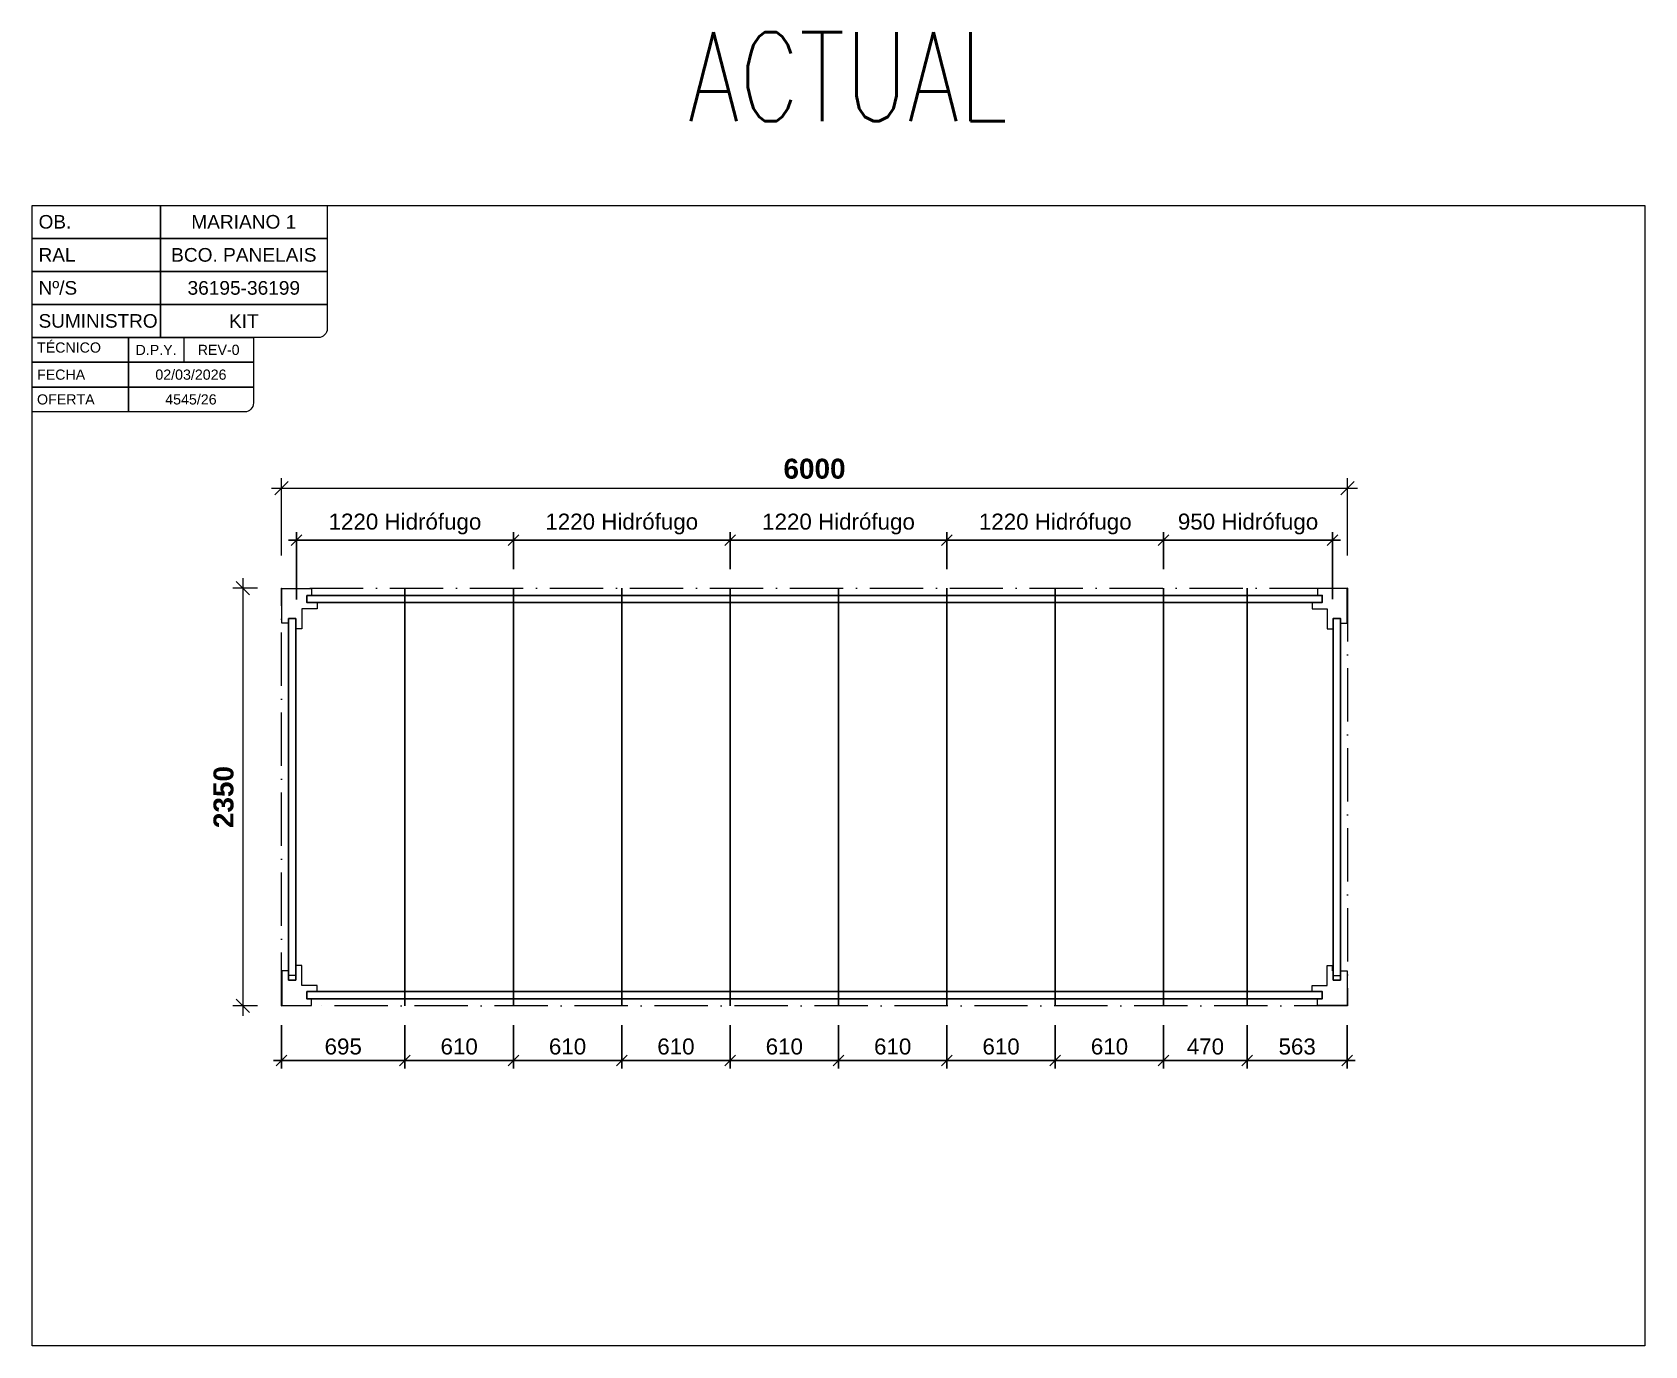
# Model space of a CAD drawing. Header units: millimetres. Extents: x 367645 to 474957, y -134457 to -104992.
# Drawn here: x 405549 to 414624, y -113155 to -105763 of the extents above; entities that cross this region are included whole.
import ezdxf

# ---------------------------------------------------------------- set-up
doc = ezdxf.new("R2010")
doc.units = ezdxf.units.MM
doc.header["$LTSCALE"] = 25
doc.header["$PDMODE"] = 35
doc.header["$PDSIZE"] = 5
doc.linetypes.add('ACAD_ISO10W100', pattern=[18, 12, -3, 0, -3])
for name, color, linetype in [('CARRIL', 3, 'Continuous'), ('Ejes', 4, 'Continuous'), ('Estructura LF', 8, 'Continuous'), ('TEXTO', 2, 'Continuous')]:
    doc.layers.add(name, color=color, linetype=linetype)
for name, color, linetype, lineweight in [('Cotas', 1, 'Continuous', 13), ('PL-LIM-CASETA', 8, 'ACAD_ISO10W100', 9), ('PL-PILARES', 2, 'Continuous', 18)]:
    doc.layers.add(name, color=color, linetype=linetype, lineweight=lineweight)
doc.styles.add('ARIAL', font='arial.ttf')
doc.styles.add('ROMANS', font='romans.shx', dxfattribs={"width": 0.75})
doc.styles.get("Standard").update_dxf_attribs({"font": 'arial.ttf'})
doc.dimstyles.new('PMP-T-60', dxfattribs={"dimscale": 60, "dimtxt": 1.8, "dimasz": 1, "dimexe": 0.75, "dimexo": 1.8, "dimgap": 0.54, "dimtad": 1, "dimdec": 0, "dimzin": 0, "dimdsep": 46, "dimtxsty": 'ROMANS', "dimblk1": 'OBLIQUE', "dimblk2": 'OBLIQUE', "dimsah": 1, "dimcen": 1, "dimdle": 0.75, "dimadec": 0, "dimazin": 0, "dimtfac": 1, "dimtdec": 0, "dimtofl": 0, "dimtmove": 0, "dimatfit": 3, "dimldrblk": 'OBLIQUE', "dimfxl": 1, "dimtolj": 1, "dimtzin": 0, "dimarcsym": 0})

msp = doc.modelspace()

# ---------------------------------------------------------------- texts
at = {"style": 'ARIAL'}
for s, insert, char_height, attachment_point in [('TÉCNICO', (405575.442, -107509.021), 57.2845, 1), ('D.P.Y.', (406245.504, -107551.137), 57.2845, 5), ('REV-0', (406597.624, -107551.137), 57.2845, 5), ('FECHA', (405575.442, -107661.488), 57.2845, 1), ('\\pxqc;02/03/2026', (406441.626, -107690.571), 57.28447, 5)]:
    msp.add_mtext_dynamic_manual_height_columns(s, width=1584.83966, gutter_width=400, heights=[0], dxfattribs=dict(at, insert=insert, char_height=char_height, attachment_point=attachment_point))
at = {"color": 4, "style": 'ARIAL'}
for s, insert, char_height, attachment_point in [('OFERTA', (405575.442, -107800.922), 57.2845, 1), ('\\pxqc;4545/26', (406441.626, -107830.006), 57.28447, 5)]:
    msp.add_mtext_dynamic_manual_height_columns(s, width=1584.83966, gutter_width=400, heights=[0], dxfattribs=dict(at, insert=insert, char_height=char_height, attachment_point=attachment_point))
at = {"layer": 'CARRIL', "insert": (409238.678, -105763.338), "char_height": 500, "width": 5579.14778, "attachment_point": 1, "style": 'ROMANS'}
msp.add_mtext('ACTUAL', dxfattribs=at)
at = {"layer": 'Cotas', "insert": (409951.392, -108220.267), "char_height": 112.5, "attachment_point": 5, "style": 'ARIAL'}
msp.add_mtext('\\A1;{\\fArial|b1|i0|c0|p34;6000}', dxfattribs=at)
at = {"layer": 'Cotas', "insert": (406625.673, -110067.561), "char_height": 112.5, "attachment_point": 5, "rotation": 90, "style": 'ARIAL'}
msp.add_mtext('\\A1;{\\fArial|b1|i0|c0|p34;2350}', dxfattribs=at)
at = {"layer": 'TEXTO'}
for s, width, insert, char_height, attachment_point in [('OB.', 1584.83966, (405584.377, -106791.948), 76.3793, 1), ('MARIANO 1', 2782.4442, (406739.289, -106830.726), 76.9241, 5), ('RAL', 1584.83966, (405584.377, -106977.861), 76.3793, 1), ('\\pxqc;BCO. PANELAIS', 2782.4442, (406739.289, -107016.639), 76.92412, 5), ('Nº/S ', 1584.83966, (405584.377, -107163.773), 76.3793, 1), ('{\\C6;36195-36199}', 2782.4442, (406739.289, -107202.551), 76.92412, 5), ('SUMINISTRO', 1584.83966, (405584.377, -107349.685), 76.3793, 1)]:
    msp.add_mtext_dynamic_manual_height_columns(s, width=width, gutter_width=400, heights=[0], dxfattribs=dict(at, insert=insert, char_height=char_height, attachment_point=attachment_point))
at = {"layer": 'TEXTO', "color": 240, "true_color": 0xed1f24, "insert": (406739.289, -107388.463), "char_height": 76.9241, "attachment_point": 5}
msp.add_mtext_dynamic_manual_height_columns('\\pxqc;KIT', width=2782.4442, gutter_width=400, heights=[0], dxfattribs=at)

# ---------------------------------------------------------------- blocks, each defined once
blk = doc.blocks.new('_OBLIQUE')
at = {"color": 0, "linetype": 'ByBlock'}
blk.add_line((-0.5, -0.5), (0.5, 0.5), dxfattribs=at)
blk = doc.blocks.new('PILAR Y REMATE')
at = {"lineweight": 0}
blk.add_wipeout([(-140, 78), (-198, 78), (-198, 113), (-113, 113), (-113, 226), (-78, 226), (-78, 168), (-38, 168), (-38, 195), (0, 195), (0, 0), (-167, 0), (-167, 38), (-140, 38)], dxfattribs=at)
at = {"layer": 'PL-PILARES'}
blk.add_line((2, -2), (0, -2), dxfattribs=at)
blk.add_lwpolyline([(-140, 78), (-198, 78), (-198, 113), (-113, 113), (-113, 226), (-78, 226), (-78, 168), (-38, 168), (-38, 195), (0, 195), (0, 0), (-167, 0), (-167, 38), (-140, 38)], close=True, dxfattribs=at)
blk = doc.blocks.new('*D287')
at = {"layer": 'Cotas', "color": 0, "lineweight": -2, "transparency": 16777216}
for p, q in [((408301.4, -108622.3), (406991.4, -108622.3)), ((407036.4, -108955.4), (407036.4, -108577.3)), ((408256.4, -108784.6), (408256.4, -108577.3))]:
    blk.add_line(p, q, dxfattribs=at)
at = {"layer": 'Defpoints', "color": 0, "transparency": 16777216}
for p in [(407036.4, -108622.3), (408256.4, -108892.6), (407036.4, -109063.4)]:
    blk.add_point(p, dxfattribs=at)
at = {"layer": 'Cotas', "color": 0, "lineweight": -2, "transparency": 16777216, "xscale": 60, "yscale": 60, "zscale": 60, "rotation": 180}
blk.add_blockref('_OBLIQUE', (407036.4, -108622.3), dxfattribs=at)
at = {"layer": 'Cotas', "color": 0, "lineweight": -2, "transparency": 16777216, "xscale": 60, "yscale": 60, "zscale": 60}
blk.add_blockref('_OBLIQUE', (408256.4, -108622.3), dxfattribs=at)
at = {"layer": 'Cotas', "color": 0, "transparency": 16777216, "insert": (407646.4, -108530.9), "char_height": 90, "attachment_point": 5, "style": 'ARIAL'}
blk.add_mtext('\\A1;1220 Hidrófugo', dxfattribs=at)
blk = doc.blocks.new('*D288')
at = {"layer": 'Cotas', "color": 0, "lineweight": -2, "transparency": 16777216}
for p, q in [((407646.4, -111350.6), (407646.4, -111595.3)), ((408256.4, -111350.6), (408256.4, -111595.3)), ((408301.4, -111550.3), (407601.4, -111550.3))]:
    blk.add_line(p, q, dxfattribs=at)
at = {"layer": 'Defpoints', "color": 0, "transparency": 16777216}
for p in [(407646.4, -111242.6), (408256.4, -111242.6), (407646.4, -111550.3)]:
    blk.add_point(p, dxfattribs=at)
at = {"layer": 'Cotas', "color": 0, "lineweight": -2, "transparency": 16777216, "xscale": 60, "yscale": 60, "zscale": 60, "rotation": 180}
blk.add_blockref('_OBLIQUE', (407646.4, -111550.3), dxfattribs=at)
at = {"layer": 'Cotas', "color": 0, "lineweight": -2, "transparency": 16777216, "xscale": 60, "yscale": 60, "zscale": 60}
blk.add_blockref('_OBLIQUE', (408256.4, -111550.3), dxfattribs=at)
at = {"layer": 'Cotas', "color": 0, "transparency": 16777216, "insert": (407951.4, -111471.9), "char_height": 90, "attachment_point": 5, "style": 'ARIAL'}
blk.add_mtext('\\A1;610', dxfattribs=at)
blk = doc.blocks.new('*D289')
at = {"layer": 'Cotas', "color": 0, "lineweight": -2, "transparency": 16777216}
for p, q in [((406951.4, -111350.6), (406951.4, -111595.3)), ((407646.4, -111350.6), (407646.4, -111595.3)), ((407691.4, -111550.3), (406906.4, -111550.3))]:
    blk.add_line(p, q, dxfattribs=at)
at = {"layer": 'Defpoints', "color": 0, "transparency": 16777216}
for p in [(406951.4, -111242.6), (407646.4, -111242.6), (406951.4, -111550.3)]:
    blk.add_point(p, dxfattribs=at)
at = {"layer": 'Cotas', "color": 0, "lineweight": -2, "transparency": 16777216, "xscale": 60, "yscale": 60, "zscale": 60, "rotation": 180}
blk.add_blockref('_OBLIQUE', (406951.4, -111550.3), dxfattribs=at)
at = {"layer": 'Cotas', "color": 0, "lineweight": -2, "transparency": 16777216, "xscale": 60, "yscale": 60, "zscale": 60}
blk.add_blockref('_OBLIQUE', (407646.4, -111550.3), dxfattribs=at)
at = {"layer": 'Cotas', "color": 0, "transparency": 16777216, "insert": (407298.9, -111471.9), "char_height": 90, "attachment_point": 5, "style": 'ARIAL'}
blk.add_mtext('\\A1;695', dxfattribs=at)
blk = doc.blocks.new('*D290')
at = {"layer": 'Cotas', "color": 0, "lineweight": -2, "transparency": 16777216}
for p, q in [((409521.4, -108622.3), (408211.4, -108622.3)), ((408256.4, -108784.6), (408256.4, -108577.3)), ((409476.4, -108784.6), (409476.4, -108577.3))]:
    blk.add_line(p, q, dxfattribs=at)
at = {"layer": 'Defpoints', "color": 0, "transparency": 16777216}
for p in [(408256.4, -108622.3), (408256.4, -108892.6), (409476.4, -108892.6)]:
    blk.add_point(p, dxfattribs=at)
at = {"layer": 'Cotas', "color": 0, "lineweight": -2, "transparency": 16777216, "xscale": 60, "yscale": 60, "zscale": 60, "rotation": 180}
blk.add_blockref('_OBLIQUE', (408256.4, -108622.3), dxfattribs=at)
at = {"layer": 'Cotas', "color": 0, "lineweight": -2, "transparency": 16777216, "xscale": 60, "yscale": 60, "zscale": 60}
blk.add_blockref('_OBLIQUE', (409476.4, -108622.3), dxfattribs=at)
at = {"layer": 'Cotas', "color": 0, "transparency": 16777216, "insert": (408866.4, -108530.9), "char_height": 90, "attachment_point": 5, "style": 'ARIAL'}
blk.add_mtext('\\A1;1220 Hidrófugo', dxfattribs=at)
blk = doc.blocks.new('*D291')
at = {"layer": 'Cotas', "color": 0, "lineweight": -2, "transparency": 16777216}
for p, q in [((408866.4, -111350.6), (408866.4, -111595.3)), ((409476.4, -111350.6), (409476.4, -111595.3)), ((409521.4, -111550.3), (408821.4, -111550.3))]:
    blk.add_line(p, q, dxfattribs=at)
at = {"layer": 'Defpoints', "color": 0, "transparency": 16777216}
for p in [(408866.4, -111242.6), (409476.4, -111242.6), (408866.4, -111550.3)]:
    blk.add_point(p, dxfattribs=at)
at = {"layer": 'Cotas', "color": 0, "lineweight": -2, "transparency": 16777216, "xscale": 60, "yscale": 60, "zscale": 60, "rotation": 180}
blk.add_blockref('_OBLIQUE', (408866.4, -111550.3), dxfattribs=at)
at = {"layer": 'Cotas', "color": 0, "lineweight": -2, "transparency": 16777216, "xscale": 60, "yscale": 60, "zscale": 60}
blk.add_blockref('_OBLIQUE', (409476.4, -111550.3), dxfattribs=at)
at = {"layer": 'Cotas', "color": 0, "transparency": 16777216, "insert": (409171.4, -111471.9), "char_height": 90, "attachment_point": 5, "style": 'ARIAL'}
blk.add_mtext('\\A1;610', dxfattribs=at)
blk = doc.blocks.new('*D292')
at = {"layer": 'Cotas', "color": 0, "lineweight": -2, "transparency": 16777216}
for p, q in [((410741.4, -108622.3), (409431.4, -108622.3)), ((409476.4, -108784.6), (409476.4, -108577.3)), ((410696.4, -108784.6), (410696.4, -108577.3))]:
    blk.add_line(p, q, dxfattribs=at)
at = {"layer": 'Defpoints', "color": 0, "transparency": 16777216}
for p in [(409476.4, -108622.3), (409476.4, -108892.6), (410696.4, -108892.6)]:
    blk.add_point(p, dxfattribs=at)
at = {"layer": 'Cotas', "color": 0, "lineweight": -2, "transparency": 16777216, "xscale": 60, "yscale": 60, "zscale": 60, "rotation": 180}
blk.add_blockref('_OBLIQUE', (409476.4, -108622.3), dxfattribs=at)
at = {"layer": 'Cotas', "color": 0, "lineweight": -2, "transparency": 16777216, "xscale": 60, "yscale": 60, "zscale": 60}
blk.add_blockref('_OBLIQUE', (410696.4, -108622.3), dxfattribs=at)
at = {"layer": 'Cotas', "color": 0, "transparency": 16777216, "insert": (410086.4, -108530.9), "char_height": 90, "attachment_point": 5, "style": 'ARIAL'}
blk.add_mtext('\\A1;1220 Hidrófugo', dxfattribs=at)
blk = doc.blocks.new('*D293')
at = {"layer": 'Cotas', "color": 0, "lineweight": -2, "transparency": 16777216}
for p, q in [((410086.4, -111350.6), (410086.4, -111595.3)), ((410696.4, -111350.6), (410696.4, -111595.3)), ((410741.4, -111550.3), (410041.4, -111550.3))]:
    blk.add_line(p, q, dxfattribs=at)
at = {"layer": 'Defpoints', "color": 0, "transparency": 16777216}
for p in [(410086.4, -111242.6), (410696.4, -111242.6), (410086.4, -111550.3)]:
    blk.add_point(p, dxfattribs=at)
at = {"layer": 'Cotas', "color": 0, "lineweight": -2, "transparency": 16777216, "xscale": 60, "yscale": 60, "zscale": 60, "rotation": 180}
blk.add_blockref('_OBLIQUE', (410086.4, -111550.3), dxfattribs=at)
at = {"layer": 'Cotas', "color": 0, "lineweight": -2, "transparency": 16777216, "xscale": 60, "yscale": 60, "zscale": 60}
blk.add_blockref('_OBLIQUE', (410696.4, -111550.3), dxfattribs=at)
at = {"layer": 'Cotas', "color": 0, "transparency": 16777216, "insert": (410391.4, -111471.9), "char_height": 90, "attachment_point": 5, "style": 'ARIAL'}
blk.add_mtext('\\A1;610', dxfattribs=at)
blk = doc.blocks.new('*D294')
at = {"layer": 'Cotas', "color": 0, "lineweight": -2, "transparency": 16777216}
for p, q in [((411961.4, -108622.3), (410651.4, -108622.3)), ((410696.4, -108784.6), (410696.4, -108577.3)), ((411916.4, -108784.6), (411916.4, -108577.3))]:
    blk.add_line(p, q, dxfattribs=at)
at = {"layer": 'Defpoints', "color": 0, "transparency": 16777216}
for p in [(410696.4, -108622.3), (410696.4, -108892.6), (411916.4, -108892.6)]:
    blk.add_point(p, dxfattribs=at)
at = {"layer": 'Cotas', "color": 0, "lineweight": -2, "transparency": 16777216, "xscale": 60, "yscale": 60, "zscale": 60, "rotation": 180}
blk.add_blockref('_OBLIQUE', (410696.4, -108622.3), dxfattribs=at)
at = {"layer": 'Cotas', "color": 0, "lineweight": -2, "transparency": 16777216, "xscale": 60, "yscale": 60, "zscale": 60}
blk.add_blockref('_OBLIQUE', (411916.4, -108622.3), dxfattribs=at)
at = {"layer": 'Cotas', "color": 0, "transparency": 16777216, "insert": (411306.4, -108530.9), "char_height": 90, "attachment_point": 5, "style": 'ARIAL'}
blk.add_mtext('\\A1;1220 Hidrófugo', dxfattribs=at)
blk = doc.blocks.new('*D295')
at = {"layer": 'Cotas', "color": 0, "lineweight": -2, "transparency": 16777216}
for p, q in [((411306.4, -111350.6), (411306.4, -111595.3)), ((411916.4, -111350.6), (411916.4, -111595.3)), ((411961.4, -111550.3), (411261.4, -111550.3))]:
    blk.add_line(p, q, dxfattribs=at)
at = {"layer": 'Defpoints', "color": 0, "transparency": 16777216}
for p in [(411306.4, -111242.6), (411916.4, -111242.6), (411306.4, -111550.3)]:
    blk.add_point(p, dxfattribs=at)
at = {"layer": 'Cotas', "color": 0, "lineweight": -2, "transparency": 16777216, "xscale": 60, "yscale": 60, "zscale": 60, "rotation": 180}
blk.add_blockref('_OBLIQUE', (411306.4, -111550.3), dxfattribs=at)
at = {"layer": 'Cotas', "color": 0, "lineweight": -2, "transparency": 16777216, "xscale": 60, "yscale": 60, "zscale": 60}
blk.add_blockref('_OBLIQUE', (411916.4, -111550.3), dxfattribs=at)
at = {"layer": 'Cotas', "color": 0, "transparency": 16777216, "insert": (411611.4, -111471.9), "char_height": 90, "attachment_point": 5, "style": 'ARIAL'}
blk.add_mtext('\\A1;610', dxfattribs=at)
blk = doc.blocks.new('*D296')
at = {"layer": 'Cotas', "color": 0, "lineweight": -2, "transparency": 16777216}
for p, q in [((408256.4, -111350.6), (408256.4, -111595.3)), ((408866.4, -111350.6), (408866.4, -111595.3)), ((408911.4, -111550.3), (408211.4, -111550.3))]:
    blk.add_line(p, q, dxfattribs=at)
at = {"layer": 'Defpoints', "color": 0, "transparency": 16777216}
for p in [(408256.4, -111242.6), (408866.4, -111242.6), (408256.4, -111550.3)]:
    blk.add_point(p, dxfattribs=at)
at = {"layer": 'Cotas', "color": 0, "lineweight": -2, "transparency": 16777216, "xscale": 60, "yscale": 60, "zscale": 60, "rotation": 180}
blk.add_blockref('_OBLIQUE', (408256.4, -111550.3), dxfattribs=at)
at = {"layer": 'Cotas', "color": 0, "lineweight": -2, "transparency": 16777216, "xscale": 60, "yscale": 60, "zscale": 60}
blk.add_blockref('_OBLIQUE', (408866.4, -111550.3), dxfattribs=at)
at = {"layer": 'Cotas', "color": 0, "transparency": 16777216, "insert": (408561.4, -111471.9), "char_height": 90, "attachment_point": 5, "style": 'ARIAL'}
blk.add_mtext('\\A1;610', dxfattribs=at)
blk = doc.blocks.new('*D297')
at = {"layer": 'Cotas', "color": 0, "lineweight": -2, "transparency": 16777216}
for p, q in [((409476.4, -111350.6), (409476.4, -111595.3)), ((410086.4, -111350.6), (410086.4, -111595.3)), ((410131.4, -111550.3), (409431.4, -111550.3))]:
    blk.add_line(p, q, dxfattribs=at)
at = {"layer": 'Defpoints', "color": 0, "transparency": 16777216}
for p in [(409476.4, -111242.6), (410086.4, -111242.6), (409476.4, -111550.3)]:
    blk.add_point(p, dxfattribs=at)
at = {"layer": 'Cotas', "color": 0, "lineweight": -2, "transparency": 16777216, "xscale": 60, "yscale": 60, "zscale": 60, "rotation": 180}
blk.add_blockref('_OBLIQUE', (409476.4, -111550.3), dxfattribs=at)
at = {"layer": 'Cotas', "color": 0, "lineweight": -2, "transparency": 16777216, "xscale": 60, "yscale": 60, "zscale": 60}
blk.add_blockref('_OBLIQUE', (410086.4, -111550.3), dxfattribs=at)
at = {"layer": 'Cotas', "color": 0, "transparency": 16777216, "insert": (409781.4, -111471.9), "char_height": 90, "attachment_point": 5, "style": 'ARIAL'}
blk.add_mtext('\\A1;610', dxfattribs=at)
blk = doc.blocks.new('*D298')
at = {"layer": 'Cotas', "color": 0, "lineweight": -2, "transparency": 16777216}
for p, q in [((410696.4, -111350.6), (410696.4, -111595.3)), ((411306.4, -111350.6), (411306.4, -111595.3)), ((411351.4, -111550.3), (410651.4, -111550.3))]:
    blk.add_line(p, q, dxfattribs=at)
at = {"layer": 'Defpoints', "color": 0, "transparency": 16777216}
for p in [(410696.4, -111242.6), (411306.4, -111242.6), (410696.4, -111550.3)]:
    blk.add_point(p, dxfattribs=at)
at = {"layer": 'Cotas', "color": 0, "lineweight": -2, "transparency": 16777216, "xscale": 60, "yscale": 60, "zscale": 60, "rotation": 180}
blk.add_blockref('_OBLIQUE', (410696.4, -111550.3), dxfattribs=at)
at = {"layer": 'Cotas', "color": 0, "lineweight": -2, "transparency": 16777216, "xscale": 60, "yscale": 60, "zscale": 60}
blk.add_blockref('_OBLIQUE', (411306.4, -111550.3), dxfattribs=at)
at = {"layer": 'Cotas', "color": 0, "transparency": 16777216, "insert": (411001.4, -111471.9), "char_height": 90, "attachment_point": 5, "style": 'ARIAL'}
blk.add_mtext('\\A1;610', dxfattribs=at)
blk = doc.blocks.new('*D299')
at = {"layer": 'Cotas', "color": 0, "lineweight": -2, "transparency": 16777216}
for p, q in [((411871.4, -108622.3), (412911.4, -108622.3)), ((411916.4, -108784.6), (411916.4, -108577.3)), ((412866.4, -108954.6), (412866.4, -108577.3))]:
    blk.add_line(p, q, dxfattribs=at)
at = {"layer": 'Defpoints', "color": 0, "transparency": 16777216}
for p in [(412866.4, -108622.3), (411916.4, -108892.6), (412866.4, -109062.6)]:
    blk.add_point(p, dxfattribs=at)
at = {"layer": 'Cotas', "color": 0, "lineweight": -2, "transparency": 16777216, "xscale": 60, "yscale": 60, "zscale": 60, "rotation": 180}
blk.add_blockref('_OBLIQUE', (411916.4, -108622.3), dxfattribs=at)
at = {"layer": 'Cotas', "color": 0, "lineweight": -2, "transparency": 16777216, "xscale": 60, "yscale": 60, "zscale": 60}
blk.add_blockref('_OBLIQUE', (412866.4, -108622.3), dxfattribs=at)
at = {"layer": 'Cotas', "color": 0, "transparency": 16777216, "insert": (412391.4, -108530.9), "char_height": 90, "attachment_point": 5, "style": 'ARIAL'}
blk.add_mtext('\\A1;950 Hidrófugo', dxfattribs=at)
blk = doc.blocks.new('*D300')
at = {"layer": 'Cotas', "color": 0, "lineweight": -2, "transparency": 16777216}
for p, q in [((412386.4, -111350.6), (412386.4, -111595.3)), ((412949.4, -111350.6), (412949.4, -111595.3)), ((412994.4, -111550.3), (412341.4, -111550.3))]:
    blk.add_line(p, q, dxfattribs=at)
at = {"layer": 'Defpoints', "color": 0, "transparency": 16777216}
for p in [(412386.4, -111242.6), (412949.4, -111242.6), (412386.4, -111550.3)]:
    blk.add_point(p, dxfattribs=at)
at = {"layer": 'Cotas', "color": 0, "lineweight": -2, "transparency": 16777216, "xscale": 60, "yscale": 60, "zscale": 60, "rotation": 180}
blk.add_blockref('_OBLIQUE', (412386.4, -111550.3), dxfattribs=at)
at = {"layer": 'Cotas', "color": 0, "lineweight": -2, "transparency": 16777216, "xscale": 60, "yscale": 60, "zscale": 60}
blk.add_blockref('_OBLIQUE', (412949.4, -111550.3), dxfattribs=at)
at = {"layer": 'Cotas', "color": 0, "transparency": 16777216, "insert": (412667.9, -111471.9), "char_height": 90, "attachment_point": 5, "style": 'ARIAL'}
blk.add_mtext('\\A1;563', dxfattribs=at)
blk = doc.blocks.new('*D301')
at = {"layer": 'Cotas', "color": 0, "lineweight": -2, "transparency": 16777216}
for p, q in [((411916.4, -111350.6), (411916.4, -111595.3)), ((412386.4, -111350.6), (412386.4, -111595.3)), ((412431.4, -111550.3), (411871.4, -111550.3))]:
    blk.add_line(p, q, dxfattribs=at)
at = {"layer": 'Defpoints', "color": 0, "transparency": 16777216}
for p in [(411916.4, -111242.6), (412386.4, -111242.6), (411916.4, -111550.3)]:
    blk.add_point(p, dxfattribs=at)
at = {"layer": 'Cotas', "color": 0, "lineweight": -2, "transparency": 16777216, "xscale": 60, "yscale": 60, "zscale": 60, "rotation": 180}
blk.add_blockref('_OBLIQUE', (411916.4, -111550.3), dxfattribs=at)
at = {"layer": 'Cotas', "color": 0, "lineweight": -2, "transparency": 16777216, "xscale": 60, "yscale": 60, "zscale": 60}
blk.add_blockref('_OBLIQUE', (412386.4, -111550.3), dxfattribs=at)
at = {"layer": 'Cotas', "color": 0, "transparency": 16777216, "insert": (412151.4, -111471.9), "char_height": 90, "attachment_point": 5, "style": 'ARIAL'}
blk.add_mtext('\\A1;470', dxfattribs=at)

# ---------------------------------------------------------------- dimensions: what is measured, and where the dimension line sits
at = {"layer": 'Cotas'}
for base, p1, p2, picture, middle in [((408256.392, -108622.311), (409476.392, -108892.561), (408256.392, -108892.561), '*D290', (408866.392, -108530.914)), ((409476.392, -108622.311), (410696.392, -108892.561), (409476.392, -108892.561), '*D292', (410086.392, -108530.914)), ((410696.392, -108622.311), (411916.392, -108892.561), (410696.392, -108892.561), '*D294', (411306.392, -108530.914))]:
    dim = msp.add_linear_dim(base=base, p1=p1, p2=p2, angle=180, text='<> Hidrófugo', dimstyle='PMP-T-60', override={"dimtxt": 1.5, "dimtxsty": 'ARIAL'}, dxfattribs=at)
    dim.commit()
    dim.dimension.update_dxf_attribs({"geometry": picture, "text_midpoint": middle})
for base, p1, p2, picture, middle in [((407646.392, -111550.269), (408256.392, -111242.561), (407646.392, -111242.561), '*D288', (407951.392, -111471.917)), ((408256.392, -111550.269), (408866.392, -111242.561), (408256.392, -111242.561), '*D296', (408561.392, -111471.917)), ((408866.392, -111550.269), (409476.392, -111242.561), (408866.392, -111242.561), '*D291', (409171.392, -111471.917)), ((409476.392, -111550.269), (410086.392, -111242.561), (409476.392, -111242.561), '*D297', (409781.392, -111471.917)), ((410086.392, -111550.269), (410696.392, -111242.561), (410086.392, -111242.561), '*D293', (410391.392, -111471.917)), ((410696.392, -111550.269), (411306.392, -111242.561), (410696.392, -111242.561), '*D298', (411001.392, -111471.917)), ((411306.392, -111550.269), (411916.392, -111242.561), (411306.392, -111242.561), '*D295', (411611.392, -111471.917)), ((411916.392, -111550.269), (412386.392, -111242.561), (411916.392, -111242.561), '*D301', (412151.392, -111471.917))]:
    dim = msp.add_linear_dim(base=base, p1=p1, p2=p2, angle=180, dimstyle='PMP-T-60', override={"dimtxt": 1.5, "dimtxsty": 'ARIAL'}, dxfattribs=at)
    dim.commit()
    dim.dimension.update_dxf_attribs({"geometry": picture, "text_midpoint": middle})

# ---------------------------------------------------------------- linework, layer by layer
at = {"layer": 'Cotas'}
for p, q in [((406895.142, -108328.267), (413007.642, -108328.267)), ((406951.392, -108708.515), (406951.392, -108272.017)), ((412951.392, -108708.515), (412951.392, -108272.017)), ((406816.392, -108892.561), (406677.423, -108892.561)), ((406733.673, -108836.311), (406733.673, -111298.811)), ((406816.392, -111242.561), (406677.423, -111242.561))]:
    msp.add_line(p, q, dxfattribs=at)
at = {"layer": 'Cotas', "elevation": 0}
for points in [[(405548.638, -106737.77), (414624.146, -106737.77), (414624.146, -113155.45), (405548.638, -113155.45)], [(405548.638, -106737.77), (406269.796, -106737.77), (406269.796, -106923.682), (405548.638, -106923.682)], [(406269.796, -106737.77), (407208.782, -106737.77), (407208.782, -106923.682), (406269.796, -106923.682)], [(405548.638, -106923.682), (406269.796, -106923.682), (406269.796, -107109.595), (405548.638, -107109.595)], [(406269.796, -106923.682), (407208.782, -106923.682), (407208.782, -107109.595), (406269.796, -107109.595)], [(405548.638, -107109.595), (406269.796, -107109.595), (406269.796, -107295.507), (405548.638, -107295.507)], [(406269.796, -107109.595), (407208.782, -107109.595), (407208.782, -107295.507), (406269.796, -107295.507)], [(405548.638, -107295.507), (406269.796, -107295.507), (406269.796, -107481.42), (405548.638, -107481.42)], [(405548.638, -107481.42), (406089.507, -107481.42), (406089.507, -107620.854), (405548.638, -107620.854)], [(406089.507, -107481.42), (406793.746, -107481.42), (406793.746, -107620.854), (406089.507, -107620.854)], [(405548.638, -107620.854), (406089.507, -107620.854), (406089.507, -107760.288), (405548.638, -107760.288)], [(406089.507, -107620.854), (406793.746, -107620.854), (406793.746, -107760.288), (406089.507, -107760.288)], [(405548.638, -107760.288), (406089.507, -107760.288), (406089.507, -107899.723), (405548.638, -107899.723)]]:
    msp.add_lwpolyline(points, close=True, dxfattribs=at)
for points in [[(406269.796, -107295.507), (407208.782, -107295.507), (407208.782, -107431.42, -0.41421356), (407158.782, -107481.42), (406269.796, -107481.42)], [(406089.507, -107760.288), (406793.746, -107760.288), (406793.746, -107849.723, -0.41421356), (406743.746, -107899.723), (406089.507, -107899.723)]]:
    msp.add_lwpolyline(points, format="xyb", close=True, dxfattribs=at)
msp.add_lwpolyline([(406401.501, -107481.42), (406401.501, -107620.854)], dxfattribs=at)
at = {"layer": 'Ejes'}
for p, q in [((407646.392, -108892.561), (407646.392, -111242.561)), ((408256.392, -108892.561), (408256.392, -111242.561)), ((408866.392, -108892.561), (408866.392, -111242.561)), ((409476.392, -108892.561), (409476.392, -111242.561)), ((410086.392, -108892.561), (410086.392, -111242.561)), ((410696.392, -108892.561), (410696.392, -111242.561)), ((411306.392, -108892.561), (411306.392, -111242.561)), ((411916.392, -108892.561), (411916.392, -111242.561)), ((412386.392, -108892.561), (412386.392, -111242.561))]:
    msp.add_line(p, q, dxfattribs=at)
at = {"layer": 'PL-LIM-CASETA', "color": 253}
for p, q in [((406951.392, -111242.561), (406951.392, -108892.561)), ((407111.392, -108892.561), (412951.392, -108892.561)), ((412951.392, -108892.561), (412951.392, -111242.561)), ((412951.392, -111242.561), (407111.392, -111242.561))]:
    msp.add_line(p, q, dxfattribs=at)

# ---------------------------------------------------------------- block references
at = {"layer": 'Cotas', "xscale": 75, "yscale": 75, "zscale": 75}
for p, rotation in [((406951.392, -108328.267), 180), ((406733.673, -108892.561), 90), ((406733.673, -111242.561), 270)]:
    msp.add_blockref('_OBLIQUE', p, dxfattribs=dict(at, rotation=rotation))
msp.add_blockref('_OBLIQUE', (412951.392, -108328.267), dxfattribs=at)

msp.set_redraw_order([(e.dxf.handle, doc.entitydb.next_handle()) for e in msp.query("TEXT MTEXT ATTDEF DIMENSION ARC_DIMENSION")])  # texts and dimensions are drawn at this point

# ---------------------------------------------------------------- next in the draw order: block references
at = {"layer": 'PL-PILARES', "rotation": 179.9999999999999}
msp.add_blockref('PILAR Y REMATE', (406953.392, -108894.561), dxfattribs=at)
at = {"layer": 'PL-PILARES', "xscale": -1, "rotation": 180}
msp.add_blockref('PILAR Y REMATE', (412949.392, -108894.561), dxfattribs=at)
at = {"layer": 'PL-PILARES', "xscale": -1}
msp.add_blockref('PILAR Y REMATE', (406953.392, -111240.561), dxfattribs=at)
at = {"layer": 'PL-PILARES'}
msp.add_blockref('PILAR Y REMATE', (412949.392, -111240.561), dxfattribs=at)

# ---------------------------------------------------------------- next in the draw order: linework, layer by layer
at = {"layer": 'Cotas'}
msp.add_line((412866.392, -111045.561), (412866.392, -111016.823), dxfattribs=at)
at = {"layer": 'Estructura LF'}
for p, q in [((406991.392, -109062.561), (407031.392, -109062.561)), ((406991.392, -111097.561), (406991.392, -109062.561)), ((407031.392, -109062.561), (407031.392, -111097.561)), ((407031.392, -111097.561), (406991.392, -111097.561))]:
    msp.add_line(p, q, dxfattribs=at)
at = {"layer": 'Estructura LF', "elevation": 0}
for points in [[(407093.392, -108932.561), (412809.392, -108932.561), (412809.392, -108972.561), (407093.392, -108972.561)], [(412911.392, -111097.561), (412871.392, -111097.561), (412871.392, -109062.561), (412911.392, -109062.561)], [(407093.392, -111162.561), (412809.392, -111162.561), (412809.392, -111202.561), (407093.392, -111202.561)]]:
    msp.add_lwpolyline(points, close=True, dxfattribs=at)

# ---------------------------------------------------------------- next in the draw order: dimensions: what is measured, and where the dimension line sits
at = {"layer": 'Cotas'}
for base, p1, p2, picture, middle in [((407036.392, -108622.311), (408256.392, -108892.561), (407036.392, -109063.364), '*D287', (407646.392, -108530.914)), ((412866.392, -108622.311), (411916.392, -108892.561), (412866.392, -109062.561), '*D299', (412391.392, -108530.914))]:
    dim = msp.add_linear_dim(base=base, p1=p1, p2=p2, angle=180, text='<> Hidrófugo', dimstyle='PMP-T-60', override={"dimtxt": 1.5, "dimtxsty": 'ARIAL'}, dxfattribs=at)
    dim.commit()
    dim.dimension.update_dxf_attribs({"geometry": picture, "text_midpoint": middle})
for base, p1, p2, picture, middle in [((406951.392, -111550.269), (407646.392, -111242.561), (406951.392, -111242.561), '*D289', (407298.892, -111471.917)), ((412386.392, -111550.269), (412949.392, -111242.561), (412386.392, -111242.561), '*D300', (412667.892, -111471.887))]:
    dim = msp.add_linear_dim(base=base, p1=p1, p2=p2, angle=180, dimstyle='PMP-T-60', override={"dimtxt": 1.5, "dimtxsty": 'ARIAL'}, dxfattribs=at)
    dim.commit()
    dim.dimension.update_dxf_attribs({"geometry": picture, "text_midpoint": middle})

doc.saveas('drawing.dxf')
